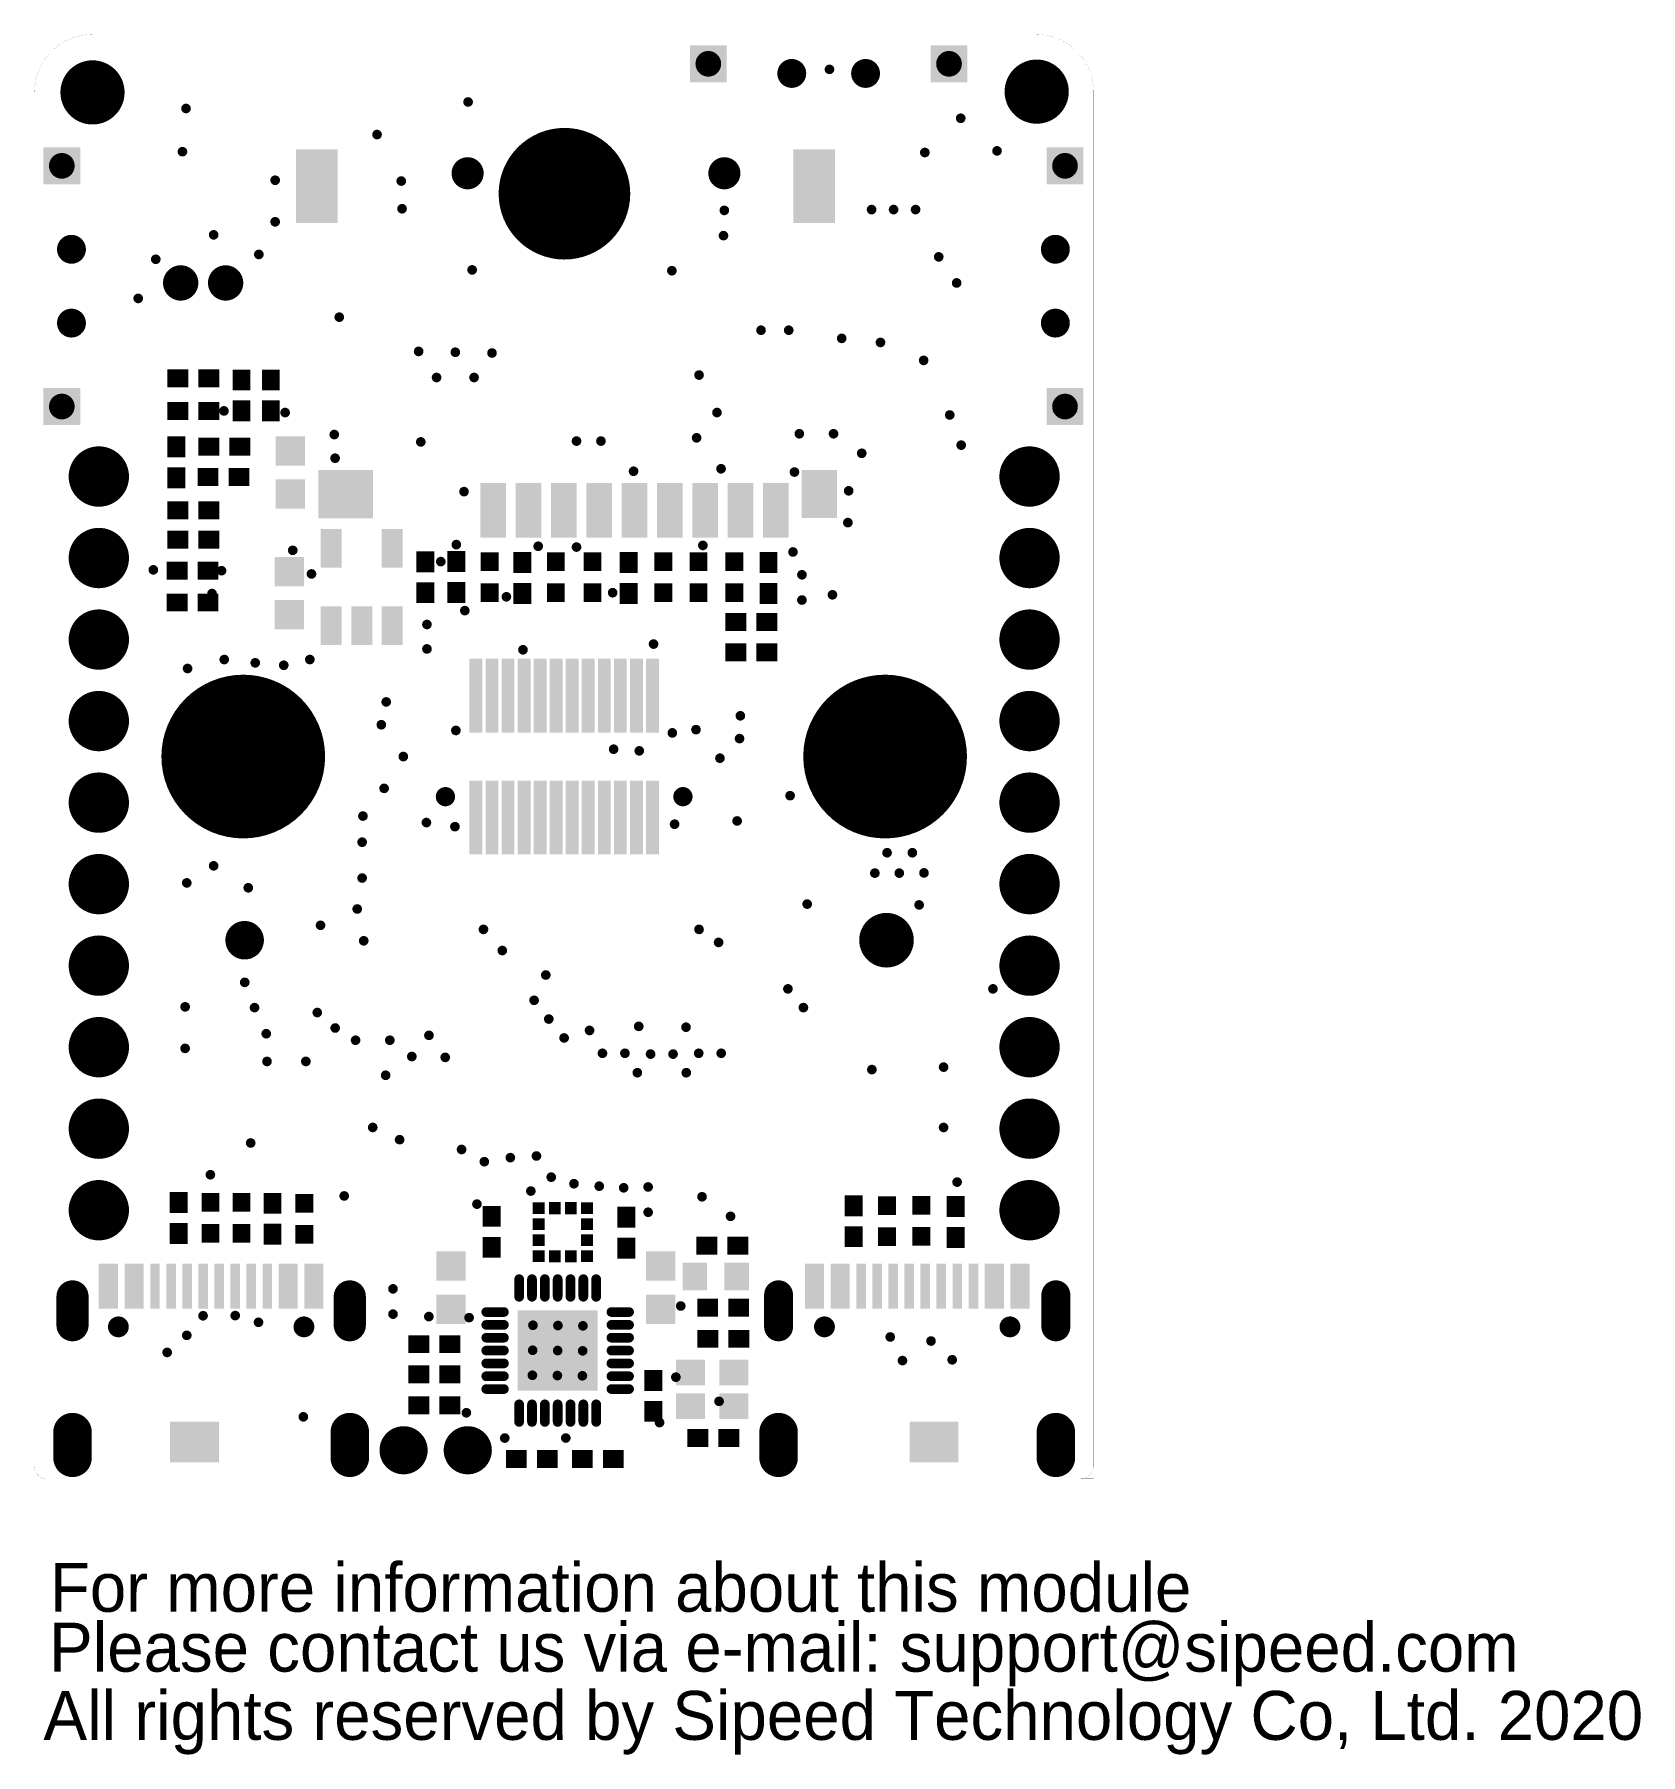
# Model space of a CAD drawing. Header units: millimetres. Extents: x 24.7 to 74.7, y -33.6 to 20.
import ezdxf

# ---------------------------------------------------------------- set-up
doc = ezdxf.new("R2010")
doc.units = ezdxf.units.MM
for name, color, linetype in [('BottomSolder', 6, 'Continuous'), ('KeepOutLayer', 6, 'Continuous'), ('PadHoleLayer', 156, 'Continuous'), ('ViaHoleLayer', 16, 'Continuous')]:
    doc.layers.add(name, color=color, linetype=linetype)

msp = doc.modelspace()

# ---------------------------------------------------------------- texts
at = {"layer": 'KeepOutLayer'}
for s, p in [('For more information about this module', (25.134, -29.189)), ('Please contact us via e-mail: support@sipeed.com', (25.109, -31.055)), ('All rights reserved by Sipeed Technology Co, Ltd. 2020', (24.934, -33.18))]:
    msp.add_text(s, height=1.524, dxfattribs=at).set_placement(p)

# ---------------------------------------------------------------- blocks, each defined once
blk = doc.blocks.new('SOT23_5___B_2')
at = {"layer": 'BottomSolder'}
for points in [[(-1.276, 0.601), (-0.624, 0.601), (-1.276, 1.803), (-0.624, 1.803)], [(-0.326, 0.601), (0.326, 0.601), (-0.326, 1.803), (0.326, 1.803)], [(0.624, 0.601), (1.276, 0.601), (0.624, 1.803), (1.276, 1.803)], [(-1.276, -1.803), (-0.624, -1.803), (-1.276, -0.601), (-0.624, -0.601)], [(0.624, -1.803), (1.276, -1.803), (0.624, -0.601), (1.276, -0.601)]]:
    blk.add_solid(points, dxfattribs=at)
blk = doc.blocks.new('R0402_M_B_3')
at = {"layer": 'BottomSolder'}
for points in [[(-0.808, -0.279), (-0.157, -0.279), (-0.808, 0.279), (-0.157, 0.279)], [(0.157, -0.279), (0.808, -0.279), (0.157, 0.279), (0.808, 0.279)]]:
    blk.add_solid(points, dxfattribs=at)
blk = doc.blocks.new('R0402_M_B_6')
at = {"layer": 'BottomSolder'}
for points in [[(-0.808, -0.279), (-0.157, -0.279), (-0.808, 0.279), (-0.157, 0.279)], [(0.157, -0.279), (0.808, -0.279), (0.157, 0.279), (0.808, 0.279)]]:
    blk.add_solid(points, dxfattribs=at)
blk = doc.blocks.new('R0402_M_B_7')
at = {"layer": 'BottomSolder'}
for points in [[(-0.808, -0.279), (-0.157, -0.279), (-0.808, 0.279), (-0.157, 0.279)], [(0.157, -0.279), (0.808, -0.279), (0.157, 0.279), (0.808, 0.279)]]:
    blk.add_solid(points, dxfattribs=at)
blk = doc.blocks.new('C0603_M_B_8')
at = {"layer": 'BottomSolder'}
for points in [[(-0.483, 0.457), (-0.483, -0.457), (0.432, 0.457), (0.432, -0.457)], [(0.864, 0.457), (0.864, -0.457), (1.778, 0.457), (1.778, -0.457)]]:
    blk.add_solid(points, dxfattribs=at)
blk = doc.blocks.new('ESD0402_M_B_12')
at = {"layer": 'BottomSolder'}
for points in [[(-0.773, -0.279), (-0.192, -0.279), (-0.773, 0.279), (-0.192, 0.279)], [(0.192, -0.279), (0.773, -0.279), (0.192, 0.279), (0.773, 0.279)]]:
    blk.add_solid(points, dxfattribs=at)
blk = doc.blocks.new('ESD0402_M_B_20')
at = {"layer": 'BottomSolder'}
for points in [[(-0.773, -0.279), (-0.192, -0.279), (-0.773, 0.279), (-0.192, 0.279)], [(0.192, -0.279), (0.773, -0.279), (0.192, 0.279), (0.773, 0.279)]]:
    blk.add_solid(points, dxfattribs=at)
blk = doc.blocks.new('ESD0402_M_B_24')
at = {"layer": 'BottomSolder'}
for points in [[(-0.773, -0.279), (-0.192, -0.279), (-0.773, 0.279), (-0.192, 0.279)], [(0.192, -0.279), (0.773, -0.279), (0.192, 0.279), (0.773, 0.279)]]:
    blk.add_solid(points, dxfattribs=at)
blk = doc.blocks.new('ESD0402_M_B_27')
at = {"layer": 'BottomSolder'}
for points in [[(-0.773, -0.279), (-0.192, -0.279), (-0.773, 0.279), (-0.192, 0.279)], [(0.192, -0.279), (0.773, -0.279), (0.192, 0.279), (0.773, 0.279)]]:
    blk.add_solid(points, dxfattribs=at)
blk = doc.blocks.new('ESD0402_M_B_30')
at = {"layer": 'BottomSolder'}
for points in [[(-0.773, -0.279), (-0.192, -0.279), (-0.773, 0.279), (-0.192, 0.279)], [(0.192, -0.279), (0.773, -0.279), (0.192, 0.279), (0.773, 0.279)]]:
    blk.add_solid(points, dxfattribs=at)
blk = doc.blocks.new('3_6_3_5H_______________33')
at = {"layer": 'BottomSolder'}
for points in [[(-3.175, -0.875), (-3.175, 0.275), (-4.325, -0.875), (-4.325, 0.275)], [(-1.125, -0.025), (-1.125, 0.025), (-1.175, -0.025), (-1.175, 0.025)], [(1.175, -0.025), (1.175, 0.025), (1.125, -0.025), (1.125, 0.025)], [(4.325, -0.875), (4.325, 0.275), (3.175, -0.875), (3.175, 0.275)]]:
    blk.add_solid(points, dxfattribs=at)
at = {"layer": 'PadHoleLayer'}
for points, const_width in [([(-3.95, -0.3, 1), (-3.55, -0.3, 1)], 0.4), ([(-1.375, 0, 1), (-0.925, 0, 1)], 0.45), ([(0.925, 0, 1), (1.375, 0, 1)], 0.45), ([(3.55, -0.3, 1), (3.95, -0.3, 1)], 0.4)]:
    blk.add_lwpolyline(points, format="xyb", close=True, dxfattribs=dict(at, const_width=const_width))
blk = doc.blocks.new('M_2_SMT_FEMALE___FULL_B_34')
at = {"layer": 'BottomSolder', "const_width": 2.551}
blk.add_lwpolyline([(-1.275, 0, 1), (1.275, 0, 1)], format="xyb", close=True, dxfattribs=at)
at = {"layer": 'PadHoleLayer', "const_width": 1.75}
blk.add_lwpolyline([(-0.875, 0, 1), (0.875, 0, 1)], format="xyb", close=True, dxfattribs=at)
blk = doc.blocks.new('M_2_SMT_FEMALE___FULL_B_35')
at = {"layer": 'BottomSolder', "const_width": 2.551}
blk.add_lwpolyline([(-1.275, 0, 1), (1.275, 0, 1)], format="xyb", close=True, dxfattribs=at)
at = {"layer": 'PadHoleLayer', "const_width": 1.75}
blk.add_lwpolyline([(-0.875, 0, 1), (0.875, 0, 1)], format="xyb", close=True, dxfattribs=at)
blk = doc.blocks.new('R0402_M_B_43')
at = {"layer": 'BottomSolder'}
for points in [[(-0.808, -0.279), (-0.157, -0.279), (-0.808, 0.279), (-0.157, 0.279)], [(0.157, -0.279), (0.808, -0.279), (0.157, 0.279), (0.808, 0.279)]]:
    blk.add_solid(points, dxfattribs=at)
blk = doc.blocks.new('R0402_M_B_44')
at = {"layer": 'BottomSolder'}
for points in [[(-0.808, -0.279), (-0.157, -0.279), (-0.808, 0.279), (-0.157, 0.279)], [(0.157, -0.279), (0.808, -0.279), (0.157, 0.279), (0.808, 0.279)]]:
    blk.add_solid(points, dxfattribs=at)
blk = doc.blocks.new('R0402_M_B_45')
at = {"layer": 'BottomSolder'}
for points in [[(-0.808, -0.279), (-0.157, -0.279), (-0.808, 0.279), (-0.157, 0.279)], [(0.157, -0.279), (0.808, -0.279), (0.157, 0.279), (0.808, 0.279)]]:
    blk.add_solid(points, dxfattribs=at)
blk = doc.blocks.new('R0402_M_B_46')
at = {"layer": 'BottomSolder'}
for points in [[(-0.808, -0.279), (-0.157, -0.279), (-0.808, 0.279), (-0.157, 0.279)], [(0.157, -0.279), (0.808, -0.279), (0.157, 0.279), (0.808, 0.279)]]:
    blk.add_solid(points, dxfattribs=at)
blk = doc.blocks.new('MIC_4_1_5MM_B_48')
at = {"layer": 'BottomSolder', "const_width": 0.551}
for points in [[(-0.275, 0.7, 1), (0.275, 0.7, 1)], [(-0.275, -0.7, 1), (0.275, -0.7, 1)]]:
    blk.add_lwpolyline(points, format="xyb", close=True, dxfattribs=at)
at = {"layer": 'PadHoleLayer', "const_width": 0.3}
for points in [[(-0.15, 0.7, 1), (0.15, 0.7, 1)], [(-0.15, -0.7, 1), (0.15, -0.7, 1)]]:
    blk.add_lwpolyline(points, format="xyb", close=True, dxfattribs=at)
blk = doc.blocks.new('BTB_0_5MM_H3_0MM_24P_FEMALE_B_49')
at = {"layer": 'BottomSolder', "const_width": 0.0508}
for points in [[(-3.725, -1.25, 1), (-3.675, -1.25, 1)], [(3.675, -1.25, 1), (3.725, -1.25, 1)]]:
    blk.add_lwpolyline(points, format="xyb", close=True, dxfattribs=at)
at = {"layer": 'BottomSolder'}
for points in [[(-2.951, 0.749), (-2.549, 0.749), (-2.951, 3.051), (-2.549, 3.051)], [(-2.451, 0.749), (-2.049, 0.749), (-2.451, 3.051), (-2.049, 3.051)], [(-1.951, 0.749), (-1.549, 0.749), (-1.951, 3.051), (-1.549, 3.051)], [(-1.451, 0.749), (-1.049, 0.749), (-1.451, 3.051), (-1.049, 3.051)], [(-0.951, 0.749), (-0.549, 0.749), (-0.951, 3.051), (-0.549, 3.051)], [(-0.451, 0.749), (-0.049, 0.749), (-0.451, 3.051), (-0.049, 3.051)], [(0.049, 0.749), (0.451, 0.749), (0.049, 3.051), (0.451, 3.051)], [(0.549, 0.749), (0.951, 0.749), (0.549, 3.051), (0.951, 3.051)], [(1.049, 0.749), (1.451, 0.749), (1.049, 3.051), (1.451, 3.051)], [(1.549, 0.749), (1.951, 0.749), (1.549, 3.051), (1.951, 3.051)], [(2.049, 0.749), (2.451, 0.749), (2.049, 3.051), (2.451, 3.051)], [(2.549, 0.749), (2.951, 0.749), (2.549, 3.051), (2.951, 3.051)], [(-2.951, -3.051), (-2.549, -3.051), (-2.951, -0.749), (-2.549, -0.749)], [(-2.451, -3.051), (-2.049, -3.051), (-2.451, -0.749), (-2.049, -0.749)], [(-1.951, -3.051), (-1.549, -3.051), (-1.951, -0.749), (-1.549, -0.749)], [(-1.451, -3.051), (-1.049, -3.051), (-1.451, -0.749), (-1.049, -0.749)], [(-0.951, -3.051), (-0.549, -3.051), (-0.951, -0.749), (-0.549, -0.749)], [(-0.451, -3.051), (-0.049, -3.051), (-0.451, -0.749), (-0.049, -0.749)], [(0.049, -3.051), (0.451, -3.051), (0.049, -0.749), (0.451, -0.749)], [(0.549, -3.051), (0.951, -3.051), (0.549, -0.749), (0.951, -0.749)], [(1.049, -3.051), (1.451, -3.051), (1.049, -0.749), (1.451, -0.749)], [(1.549, -3.051), (1.951, -3.051), (1.549, -0.749), (1.951, -0.749)], [(2.049, -3.051), (2.451, -3.051), (2.049, -0.749), (2.451, -0.749)], [(2.549, -3.051), (2.951, -3.051), (2.549, -0.749), (2.951, -0.749)]]:
    blk.add_solid(points, dxfattribs=at)
at = {"layer": 'PadHoleLayer', "const_width": 0.3}
for points in [[(-3.85, -1.25, 1), (-3.55, -1.25, 1)], [(3.55, -1.25, 1), (3.85, -1.25, 1)]]:
    blk.add_lwpolyline(points, format="xyb", close=True, dxfattribs=at)
blk = doc.blocks.new('C0402_M_B_51')
at = {"layer": 'BottomSolder'}
for points in [[(-0.351, -0.279), (0.3, -0.279), (-0.351, 0.279), (0.3, 0.279)], [(0.614, -0.279), (1.265, -0.279), (0.614, 0.279), (1.265, 0.279)]]:
    blk.add_solid(points, dxfattribs=at)
blk = doc.blocks.new('C0402_M_B_52')
at = {"layer": 'BottomSolder'}
for points in [[(-0.351, -0.279), (0.3, -0.279), (-0.351, 0.279), (0.3, 0.279)], [(0.614, -0.279), (1.265, -0.279), (0.614, 0.279), (1.265, 0.279)]]:
    blk.add_solid(points, dxfattribs=at)
blk = doc.blocks.new('C0402_M_B_53')
at = {"layer": 'BottomSolder'}
for points in [[(-0.351, -0.279), (0.3, -0.279), (-0.351, 0.279), (0.3, 0.279)], [(0.614, -0.279), (1.265, -0.279), (0.614, 0.279), (1.265, 0.279)]]:
    blk.add_solid(points, dxfattribs=at)
blk = doc.blocks.new('C0402_M_B_54')
at = {"layer": 'BottomSolder'}
for points in [[(-0.351, -0.279), (0.3, -0.279), (-0.351, 0.279), (0.3, 0.279)], [(0.614, -0.279), (1.265, -0.279), (0.614, 0.279), (1.265, 0.279)]]:
    blk.add_solid(points, dxfattribs=at)
blk = doc.blocks.new('C0402_M_B_55')
at = {"layer": 'BottomSolder'}
for points in [[(-0.351, -0.279), (0.3, -0.279), (-0.351, 0.279), (0.3, 0.279)], [(0.614, -0.279), (1.265, -0.279), (0.614, 0.279), (1.265, 0.279)]]:
    blk.add_solid(points, dxfattribs=at)
blk = doc.blocks.new('C0402_M_B_56')
at = {"layer": 'BottomSolder'}
for points in [[(-0.351, -0.279), (0.3, -0.279), (-0.351, 0.279), (0.3, 0.279)], [(0.614, -0.279), (1.265, -0.279), (0.614, 0.279), (1.265, 0.279)]]:
    blk.add_solid(points, dxfattribs=at)
blk = doc.blocks.new('C0402_M_B_57')
at = {"layer": 'BottomSolder'}
for points in [[(-0.351, -0.279), (0.3, -0.279), (-0.351, 0.279), (0.3, 0.279)], [(0.614, -0.279), (1.265, -0.279), (0.614, 0.279), (1.265, 0.279)]]:
    blk.add_solid(points, dxfattribs=at)
blk = doc.blocks.new('LGA12_B_64')
at = {"layer": 'BottomSolder'}
for points in [[(-0.937, 0.567), (-0.562, 0.567), (-0.937, 0.932), (-0.562, 0.932)], [(-0.068, 0.562), (-0.068, 0.937), (-0.432, 0.562), (-0.432, 0.937)], [(0.068, 0.937), (0.068, 0.562), (0.433, 0.937), (0.433, 0.562)], [(0.563, 0.568), (0.938, 0.568), (0.563, 0.933), (0.938, 0.933)], [(-0.937, 0.067), (-0.562, 0.067), (-0.937, 0.432), (-0.562, 0.432)], [(0.563, 0.068), (0.938, 0.068), (0.563, 0.433), (0.938, 0.433)], [(-0.937, -0.433), (-0.562, -0.433), (-0.937, -0.068), (-0.562, -0.068)], [(0.563, -0.432), (0.938, -0.432), (0.563, -0.067), (0.938, -0.067)], [(-0.937, -0.933), (-0.562, -0.933), (-0.937, -0.568), (-0.562, -0.568)], [(-0.432, -0.562), (-0.432, -0.937), (-0.068, -0.562), (-0.068, -0.937)], [(0.068, -0.562), (0.068, -0.937), (0.433, -0.562), (0.433, -0.937)], [(0.563, -0.932), (0.938, -0.932), (0.563, -0.567), (0.938, -0.567)]]:
    blk.add_solid(points, dxfattribs=at)
blk = doc.blocks.new('C0402_M_B_65')
at = {"layer": 'BottomSolder'}
for points in [[(-0.351, -0.279), (0.3, -0.279), (-0.351, 0.279), (0.3, 0.279)], [(0.614, -0.279), (1.265, -0.279), (0.614, 0.279), (1.265, 0.279)]]:
    blk.add_solid(points, dxfattribs=at)
blk = doc.blocks.new('C0402_M_B_66')
at = {"layer": 'BottomSolder'}
for points in [[(-0.351, -0.279), (0.3, -0.279), (-0.351, 0.279), (0.3, 0.279)], [(0.614, -0.279), (1.265, -0.279), (0.614, 0.279), (1.265, 0.279)]]:
    blk.add_solid(points, dxfattribs=at)
blk = doc.blocks.new('HN1X2___2_0_B_67')
at = {"layer": 'BottomSolder', "const_width": 0.75}
for points in [[(-0.375, 0, 1), (0.375, 0, 1)], [(1.625, 0, 1), (2.375, 0, 1)]]:
    blk.add_lwpolyline(points, format="xyb", close=True, dxfattribs=at)
at = {"layer": 'PadHoleLayer', "const_width": 0.5}
for points in [[(-0.25, 0, 1), (0.25, 0, 1)], [(1.75, 0, 1), (2.25, 0, 1)]]:
    blk.add_lwpolyline(points, format="xyb", close=True, dxfattribs=at)
blk = doc.blocks.new('C0603_M_B_68')
at = {"layer": 'BottomSolder'}
for points in [[(-0.483, 0.457), (-0.483, -0.457), (0.432, 0.457), (0.432, -0.457)], [(0.864, 0.457), (0.864, -0.457), (1.778, 0.457), (1.778, -0.457)]]:
    blk.add_solid(points, dxfattribs=at)
blk = doc.blocks.new('HN1X10_69')
at = {"layer": 'BottomSolder', "const_width": 0.94}
for points in [[(-4.28, 0, 1), (-3.34, 0, 1)], [(-1.74, 0, 1), (-0.8, 0, 1)], [(0.8, 0, 1), (1.74, 0, 1)], [(3.34, 0, 1), (4.28, 0, 1)], [(5.88, 0, 1), (6.82, 0, 1)], [(8.42, 0, 1), (9.36, 0, 1)], [(10.96, 0, 1), (11.9, 0, 1)], [(13.5, 0, 1), (14.44, 0, 1)], [(16.04, 0, 1), (16.98, 0, 1)], [(18.58, 0, 1), (19.52, 0, 1)]]:
    blk.add_lwpolyline(points, format="xyb", close=True, dxfattribs=at)
at = {"layer": 'PadHoleLayer', "const_width": 0.5}
for points in [[(-4.06, 0, 1), (-3.56, 0, 1)], [(-1.52, 0, 1), (-1.02, 0, 1)], [(1.02, 0, 1), (1.52, 0, 1)], [(3.56, 0, 1), (4.06, 0, 1)], [(6.1, 0, 1), (6.6, 0, 1)], [(8.64, 0, 1), (9.14, 0, 1)], [(11.18, 0, 1), (11.68, 0, 1)], [(13.72, 0, 1), (14.22, 0, 1)], [(16.26, 0, 1), (16.76, 0, 1)], [(18.8, 0, 1), (19.3, 0, 1)]]:
    blk.add_lwpolyline(points, format="xyb", close=True, dxfattribs=at)
blk = doc.blocks.new('HN1X10_70')
at = {"layer": 'BottomSolder', "const_width": 0.94}
for points in [[(-4.28, 0, 1), (-3.34, 0, 1)], [(-1.74, 0, 1), (-0.8, 0, 1)], [(0.8, 0, 1), (1.74, 0, 1)], [(3.34, 0, 1), (4.28, 0, 1)], [(5.88, 0, 1), (6.82, 0, 1)], [(8.42, 0, 1), (9.36, 0, 1)], [(10.96, 0, 1), (11.9, 0, 1)], [(13.5, 0, 1), (14.44, 0, 1)], [(16.04, 0, 1), (16.98, 0, 1)], [(18.58, 0, 1), (19.52, 0, 1)]]:
    blk.add_lwpolyline(points, format="xyb", close=True, dxfattribs=at)
at = {"layer": 'PadHoleLayer', "const_width": 0.5}
for points in [[(-4.06, 0, 1), (-3.56, 0, 1)], [(-1.52, 0, 1), (-1.02, 0, 1)], [(1.02, 0, 1), (1.52, 0, 1)], [(3.56, 0, 1), (4.06, 0, 1)], [(6.1, 0, 1), (6.6, 0, 1)], [(8.64, 0, 1), (9.14, 0, 1)], [(11.18, 0, 1), (11.68, 0, 1)], [(13.72, 0, 1), (14.22, 0, 1)], [(16.26, 0, 1), (16.76, 0, 1)], [(18.8, 0, 1), (19.3, 0, 1)]]:
    blk.add_lwpolyline(points, format="xyb", close=True, dxfattribs=at)
blk = doc.blocks.new('TF___________C_B_71')
at = {"layer": 'BottomSolder', "const_width": 0.0508}
for points in [[(-7.225, 10.5, 1), (-7.175, 10.5, 1)], [(0.775, 10.5, 1), (0.825, 10.5, 1)]]:
    blk.add_lwpolyline(points, format="xyb", close=True, dxfattribs=at)
at = {"layer": 'BottomSolder'}
for points in [[(-10.651, 8.949), (-9.349, 8.949), (-10.651, 11.251), (-9.349, 11.251)], [(4.849, 8.949), (6.151, 8.949), (4.849, 11.251), (6.151, 11.251)], [(-10.711, -0.243), (-9.609, -0.243), (-10.711, 1.259), (-9.609, 1.259)], [(3.749, -0.251), (5.451, -0.251), (3.749, 1.251), (5.451, 1.251)], [(-9.201, -0.851), (-8.399, -0.851), (-9.201, 0.851), (-8.399, 0.851)], [(-8.101, -0.851), (-7.299, -0.851), (-8.101, 0.851), (-7.299, 0.851)], [(-7.001, -0.851), (-6.199, -0.851), (-7.001, 0.851), (-6.199, 0.851)], [(-5.901, -0.851), (-5.099, -0.851), (-5.901, 0.851), (-5.099, 0.851)], [(-4.801, -0.851), (-3.999, -0.851), (-4.801, 0.851), (-3.999, 0.851)], [(-3.701, -0.851), (-2.899, -0.851), (-3.701, 0.851), (-2.899, 0.851)], [(-2.601, -0.851), (-1.799, -0.851), (-2.601, 0.851), (-1.799, 0.851)], [(-1.501, -0.851), (-0.699, -0.851), (-1.501, 0.851), (-0.699, 0.851)], [(-0.401, -0.851), (0.401, -0.851), (-0.401, 0.851), (0.401, 0.851)]]:
    blk.add_solid(points, dxfattribs=at)
at = {"layer": 'PadHoleLayer', "const_width": 0.5}
for points in [[(-7.45, 10.5, 1), (-6.95, 10.5, 1)], [(0.55, 10.5, 1), (1.05, 10.5, 1)]]:
    blk.add_lwpolyline(points, format="xyb", close=True, dxfattribs=at)
blk = doc.blocks.new('XTAL_2016_B_72')
at = {"layer": 'BottomSolder'}
for points in [[(0.45, 1.45), (-0.45, 1.45), (0.45, 0.65), (-0.45, 0.65)], [(1.8, 1.45), (0.9, 1.45), (1.8, 0.65), (0.9, 0.65)], [(0.45, 0.4), (-0.45, 0.4), (0.45, -0.4), (-0.45, -0.4)], [(1.8, 0.4), (0.9, 0.4), (1.8, -0.4), (0.9, -0.4)]]:
    blk.add_solid(points, dxfattribs=at)
blk = doc.blocks.new('QFN28_B_73')
at = {"layer": 'BottomSolder', "const_width": 0.302}
for points in [[(-1.2, 2.225), (-1.2, 1.675)], [(-0.8, 2.225), (-0.8, 1.675)], [(-0.4, 2.225), (-0.4, 1.675)], [(0, 2.225), (0, 1.675)], [(0.4, 2.225), (0.4, 1.675)], [(0.8, 2.225), (0.8, 1.675)], [(1.2, 2.225), (1.2, 1.675)], [(-1.675, 1.2), (-2.225, 1.2)], [(2.225, 1.2), (1.675, 1.2)], [(-1.675, 0.8), (-2.225, 0.8)], [(-1.675, 0.4), (-2.225, 0.4)], [(2.225, 0.8), (1.675, 0.8)], [(2.225, 0.4), (1.675, 0.4)], [(-1.675, 0), (-2.225, 0)], [(2.225, 0), (1.675, 0)], [(-1.675, -0.4), (-2.225, -0.4)], [(2.225, -0.4), (1.675, -0.4)], [(-1.675, -0.8), (-2.225, -0.8)], [(-1.675, -1.2), (-2.225, -1.2)], [(2.225, -0.8), (1.675, -0.8)], [(2.225, -1.2), (1.675, -1.2)], [(-1.2, -1.675), (-1.2, -2.225)], [(-0.8, -1.675), (-0.8, -2.225)], [(-0.4, -1.675), (-0.4, -2.225)], [(0, -1.675), (0, -2.225)], [(0.4, -1.675), (0.4, -2.225)], [(0.8, -1.675), (0.8, -2.225)], [(1.2, -1.675), (1.2, -2.225)]]:
    blk.add_lwpolyline(points, dxfattribs=at)
at = {"layer": 'BottomSolder', "const_width": 0.151}
for points in [[(-1.275, 2.225, 1), (-1.125, 2.225, 1)], [(-0.875, 2.225, 1), (-0.725, 2.225, 1)], [(-0.475, 2.225, 1), (-0.325, 2.225, 1)], [(-0.075, 2.225, 1), (0.075, 2.225, 1)], [(0.325, 2.225, 1), (0.475, 2.225, 1)], [(0.725, 2.225, 1), (0.875, 2.225, 1)], [(1.125, 2.225, 1), (1.275, 2.225, 1)], [(-1.275, 1.675, 1), (-1.125, 1.675, 1)], [(-0.875, 1.675, 1), (-0.725, 1.675, 1)], [(-0.475, 1.675, 1), (-0.325, 1.675, 1)], [(-0.075, 1.675, 1), (0.075, 1.675, 1)], [(0.325, 1.675, 1), (0.475, 1.675, 1)], [(0.725, 1.675, 1), (0.875, 1.675, 1)], [(1.125, 1.675, 1), (1.275, 1.675, 1)], [(-2.3, 1.2, 1), (-2.15, 1.2, 1)], [(-1.75, 1.2, 1), (-1.6, 1.2, 1)], [(1.6, 1.2, 1), (1.75, 1.2, 1)], [(2.15, 1.2, 1), (2.3, 1.2, 1)], [(-2.3, 0.8, 1), (-2.15, 0.8, 1)], [(-2.3, 0.4, 1), (-2.15, 0.4, 1)], [(-1.75, 0.8, 1), (-1.6, 0.8, 1)], [(-1.75, 0.4, 1), (-1.6, 0.4, 1)], [(1.6, 0.8, 1), (1.75, 0.8, 1)], [(1.6, 0.4, 1), (1.75, 0.4, 1)], [(2.15, 0.8, 1), (2.3, 0.8, 1)], [(2.15, 0.4, 1), (2.3, 0.4, 1)], [(-2.3, 0, 1), (-2.15, 0, 1)], [(-1.75, 0, 1), (-1.6, 0, 1)], [(1.6, 0, 1), (1.75, 0, 1)], [(2.15, 0, 1), (2.3, 0, 1)], [(-2.3, -0.4, 1), (-2.15, -0.4, 1)], [(-1.75, -0.4, 1), (-1.6, -0.4, 1)], [(1.6, -0.4, 1), (1.75, -0.4, 1)], [(2.15, -0.4, 1), (2.3, -0.4, 1)], [(-2.3, -0.8, 1), (-2.15, -0.8, 1)], [(-2.3, -1.2, 1), (-2.15, -1.2, 1)], [(-1.75, -0.8, 1), (-1.6, -0.8, 1)], [(-1.75, -1.2, 1), (-1.6, -1.2, 1)], [(1.6, -0.8, 1), (1.75, -0.8, 1)], [(1.6, -1.2, 1), (1.75, -1.2, 1)], [(2.15, -0.8, 1), (2.3, -0.8, 1)], [(2.15, -1.2, 1), (2.3, -1.2, 1)], [(-1.275, -1.675, 1), (-1.125, -1.675, 1)], [(-0.875, -1.675, 1), (-0.725, -1.675, 1)], [(-0.475, -1.675, 1), (-0.325, -1.675, 1)], [(-0.075, -1.675, 1), (0.075, -1.675, 1)], [(0.325, -1.675, 1), (0.475, -1.675, 1)], [(0.725, -1.675, 1), (0.875, -1.675, 1)], [(1.125, -1.675, 1), (1.275, -1.675, 1)], [(-1.275, -2.225, 1), (-1.125, -2.225, 1)], [(-0.875, -2.225, 1), (-0.725, -2.225, 1)], [(-0.475, -2.225, 1), (-0.325, -2.225, 1)], [(-0.075, -2.225, 1), (0.075, -2.225, 1)], [(0.325, -2.225, 1), (0.475, -2.225, 1)], [(0.725, -2.225, 1), (0.875, -2.225, 1)], [(1.125, -2.225, 1), (1.275, -2.225, 1)]]:
    blk.add_lwpolyline(points, format="xyb", close=True, dxfattribs=at)
at = {"layer": 'BottomSolder'}
blk.add_solid([(-1.251, -1.251), (1.251, -1.251), (-1.251, 1.251), (1.251, 1.251)], dxfattribs=at)
blk = doc.blocks.new('R0402_M_B_75')
at = {"layer": 'BottomSolder'}
for points in [[(-0.808, -0.279), (-0.157, -0.279), (-0.808, 0.279), (-0.157, 0.279)], [(0.157, -0.279), (0.808, -0.279), (0.157, 0.279), (0.808, 0.279)]]:
    blk.add_solid(points, dxfattribs=at)
blk = doc.blocks.new('R0402_M_B_76')
at = {"layer": 'BottomSolder'}
for points in [[(-0.808, -0.279), (-0.157, -0.279), (-0.808, 0.279), (-0.157, 0.279)], [(0.157, -0.279), (0.808, -0.279), (0.157, 0.279), (0.808, 0.279)]]:
    blk.add_solid(points, dxfattribs=at)
blk = doc.blocks.new('R0402_M_B_77')
at = {"layer": 'BottomSolder'}
for points in [[(-0.808, -0.279), (-0.157, -0.279), (-0.808, 0.279), (-0.157, 0.279)], [(0.157, -0.279), (0.808, -0.279), (0.157, 0.279), (0.808, 0.279)]]:
    blk.add_solid(points, dxfattribs=at)
blk = doc.blocks.new('R0402_M_B_78')
at = {"layer": 'BottomSolder'}
for points in [[(-0.808, -0.279), (-0.157, -0.279), (-0.808, 0.279), (-0.157, 0.279)], [(0.157, -0.279), (0.808, -0.279), (0.157, 0.279), (0.808, 0.279)]]:
    blk.add_solid(points, dxfattribs=at)
blk = doc.blocks.new('R0402_M_B_79')
at = {"layer": 'BottomSolder'}
for points in [[(-0.808, -0.279), (-0.157, -0.279), (-0.808, 0.279), (-0.157, 0.279)], [(0.157, -0.279), (0.808, -0.279), (0.157, 0.279), (0.808, 0.279)]]:
    blk.add_solid(points, dxfattribs=at)
blk = doc.blocks.new('R0402_M_B_80')
at = {"layer": 'BottomSolder'}
for points in [[(-0.808, -0.279), (-0.157, -0.279), (-0.808, 0.279), (-0.157, 0.279)], [(0.157, -0.279), (0.808, -0.279), (0.157, 0.279), (0.808, 0.279)]]:
    blk.add_solid(points, dxfattribs=at)
blk = doc.blocks.new('0603_LED_B_81')
at = {"layer": 'BottomSolder'}
for points in [[(-1.031, 0.432), (-1.031, -0.432), (-0.269, 0.432), (-0.269, -0.432)], [(0.269, 0.432), (0.269, -0.432), (1.031, 0.432), (1.031, -0.432)]]:
    blk.add_solid(points, dxfattribs=at)
blk = doc.blocks.new('C0402_M_B_82')
at = {"layer": 'BottomSolder'}
for points in [[(-0.351, -0.279), (0.3, -0.279), (-0.351, 0.279), (0.3, 0.279)], [(0.614, -0.279), (1.265, -0.279), (0.614, 0.279), (1.265, 0.279)]]:
    blk.add_solid(points, dxfattribs=at)
blk = doc.blocks.new('C0402_M_B_83')
at = {"layer": 'BottomSolder'}
for points in [[(-0.351, -0.279), (0.3, -0.279), (-0.351, 0.279), (0.3, 0.279)], [(0.614, -0.279), (1.265, -0.279), (0.614, 0.279), (1.265, 0.279)]]:
    blk.add_solid(points, dxfattribs=at)
blk = doc.blocks.new('C0402_M_B_84')
at = {"layer": 'BottomSolder'}
for points in [[(-0.351, -0.279), (0.3, -0.279), (-0.351, 0.279), (0.3, 0.279)], [(0.614, -0.279), (1.265, -0.279), (0.614, 0.279), (1.265, 0.279)]]:
    blk.add_solid(points, dxfattribs=at)
blk = doc.blocks.new('C0603_M_B_85')
at = {"layer": 'BottomSolder'}
for points in [[(-0.483, 0.457), (-0.483, -0.457), (0.432, 0.457), (0.432, -0.457)], [(0.864, 0.457), (0.864, -0.457), (1.778, 0.457), (1.778, -0.457)]]:
    blk.add_solid(points, dxfattribs=at)
blk = doc.blocks.new('C0603_M_B_86')
at = {"layer": 'BottomSolder'}
for points in [[(-0.483, 0.457), (-0.483, -0.457), (0.432, 0.457), (0.432, -0.457)], [(0.864, 0.457), (0.864, -0.457), (1.778, 0.457), (1.778, -0.457)]]:
    blk.add_solid(points, dxfattribs=at)
blk = doc.blocks.new('M_2_SMT_FEMALE___FULL_87')
at = {"layer": 'BottomSolder', "const_width": 2.051}
blk.add_lwpolyline([(-1.025, 0, 1), (1.025, 0, 1)], format="xyb", close=True, dxfattribs=at)
at = {"layer": 'PadHoleLayer', "const_width": 1.75}
blk.add_lwpolyline([(-0.875, 0, 1), (0.875, 0, 1)], format="xyb", close=True, dxfattribs=at)
blk = doc.blocks.new('3_6_3_5H_______________91')
at = {"layer": 'BottomSolder'}
for points in [[(-3.175, -0.875), (-3.175, 0.275), (-4.325, -0.875), (-4.325, 0.275)], [(-1.125, -0.025), (-1.125, 0.025), (-1.175, -0.025), (-1.175, 0.025)], [(1.175, -0.025), (1.175, 0.025), (1.125, -0.025), (1.125, 0.025)], [(4.325, -0.875), (4.325, 0.275), (3.175, -0.875), (3.175, 0.275)]]:
    blk.add_solid(points, dxfattribs=at)
at = {"layer": 'PadHoleLayer'}
for points, const_width in [([(-3.95, -0.3, 1), (-3.55, -0.3, 1)], 0.4), ([(-1.375, 0, 1), (-0.925, 0, 1)], 0.45), ([(0.925, 0, 1), (1.375, 0, 1)], 0.45), ([(3.55, -0.3, 1), (3.95, -0.3, 1)], 0.4)]:
    blk.add_lwpolyline(points, format="xyb", close=True, dxfattribs=dict(at, const_width=const_width))
blk = doc.blocks.new('3_6_3_5H_______________92')
at = {"layer": 'BottomSolder'}
for points in [[(-3.175, -0.875), (-3.175, 0.275), (-4.325, -0.875), (-4.325, 0.275)], [(-1.125, -0.025), (-1.125, 0.025), (-1.175, -0.025), (-1.175, 0.025)], [(1.175, -0.025), (1.175, 0.025), (1.125, -0.025), (1.125, 0.025)], [(4.325, -0.875), (4.325, 0.275), (3.175, -0.875), (3.175, 0.275)]]:
    blk.add_solid(points, dxfattribs=at)
at = {"layer": 'PadHoleLayer'}
for points, const_width in [([(-3.95, -0.3, 1), (-3.55, -0.3, 1)], 0.4), ([(-1.375, 0, 1), (-0.925, 0, 1)], 0.45), ([(0.925, 0, 1), (1.375, 0, 1)], 0.45), ([(3.55, -0.3, 1), (3.95, -0.3, 1)], 0.4)]:
    blk.add_lwpolyline(points, format="xyb", close=True, dxfattribs=dict(at, const_width=const_width))
blk = doc.blocks.new('R0402_M_B_93')
at = {"layer": 'BottomSolder'}
for points in [[(-0.808, -0.279), (-0.157, -0.279), (-0.808, 0.279), (-0.157, 0.279)], [(0.157, -0.279), (0.808, -0.279), (0.157, 0.279), (0.808, 0.279)]]:
    blk.add_solid(points, dxfattribs=at)
blk = doc.blocks.new('R0402_M_B_94')
at = {"layer": 'BottomSolder'}
for points in [[(-0.808, -0.279), (-0.157, -0.279), (-0.808, 0.279), (-0.157, 0.279)], [(0.157, -0.279), (0.808, -0.279), (0.157, 0.279), (0.808, 0.279)]]:
    blk.add_solid(points, dxfattribs=at)
blk = doc.blocks.new('R0402_M_B_95')
at = {"layer": 'BottomSolder'}
for points in [[(-0.808, -0.279), (-0.157, -0.279), (-0.808, 0.279), (-0.157, 0.279)], [(0.157, -0.279), (0.808, -0.279), (0.157, 0.279), (0.808, 0.279)]]:
    blk.add_solid(points, dxfattribs=at)
blk = doc.blocks.new('R0402_M_B_105')
at = {"layer": 'BottomSolder'}
for points in [[(-0.808, -0.279), (-0.157, -0.279), (-0.808, 0.279), (-0.157, 0.279)], [(0.157, -0.279), (0.808, -0.279), (0.157, 0.279), (0.808, 0.279)]]:
    blk.add_solid(points, dxfattribs=at)
blk = doc.blocks.new('R0402_M_B_106')
at = {"layer": 'BottomSolder'}
for points in [[(-0.808, -0.279), (-0.157, -0.279), (-0.808, 0.279), (-0.157, 0.279)], [(0.157, -0.279), (0.808, -0.279), (0.157, 0.279), (0.808, 0.279)]]:
    blk.add_solid(points, dxfattribs=at)
blk = doc.blocks.new('R0402_M_B_107')
at = {"layer": 'BottomSolder'}
for points in [[(-0.808, -0.279), (-0.157, -0.279), (-0.808, 0.279), (-0.157, 0.279)], [(0.157, -0.279), (0.808, -0.279), (0.157, 0.279), (0.808, 0.279)]]:
    blk.add_solid(points, dxfattribs=at)
blk = doc.blocks.new('R0402_M_B_108')
at = {"layer": 'BottomSolder'}
for points in [[(-0.808, -0.279), (-0.157, -0.279), (-0.808, 0.279), (-0.157, 0.279)], [(0.157, -0.279), (0.808, -0.279), (0.157, 0.279), (0.808, 0.279)]]:
    blk.add_solid(points, dxfattribs=at)
blk = doc.blocks.new('R0402_M_B_109')
at = {"layer": 'BottomSolder'}
for points in [[(-0.808, -0.279), (-0.157, -0.279), (-0.808, 0.279), (-0.157, 0.279)], [(0.157, -0.279), (0.808, -0.279), (0.157, 0.279), (0.808, 0.279)]]:
    blk.add_solid(points, dxfattribs=at)
blk = doc.blocks.new('R0402_M_B_110')
at = {"layer": 'BottomSolder'}
for points in [[(-0.808, -0.279), (-0.157, -0.279), (-0.808, 0.279), (-0.157, 0.279)], [(0.157, -0.279), (0.808, -0.279), (0.157, 0.279), (0.808, 0.279)]]:
    blk.add_solid(points, dxfattribs=at)
blk = doc.blocks.new('USB_C_B_117')
at = {"layer": 'BottomSolder'}
for points, const_width in [([(-4.32, 5.15), (-4.32, 4.35)], 1.2), ([(4.32, 5.15), (4.32, 4.35)], 1.2), ([(-4.32, 1.02), (-4.32, 0.12)], 1), ([(4.32, 1.02), (4.32, 0.12)], 1)]:
    blk.add_lwpolyline(points, dxfattribs=dict(at, const_width=const_width))
for points, const_width in [([(-4.62, 5.15, 1), (-4.02, 5.15, 1)], 0.6), ([(4.02, 5.15, 1), (4.62, 5.15, 1)], 0.6), ([(-4.62, 4.35, 1), (-4.02, 4.35, 1)], 0.6), ([(4.02, 4.35, 1), (4.62, 4.35, 1)], 0.6), ([(-4.57, 1.02, 1), (-4.07, 1.02, 1)], 0.5), ([(4.07, 1.02, 1), (4.57, 1.02, 1)], 0.5), ([(-4.57, 0.12, 1), (-4.07, 0.12, 1)], 0.5), ([(4.07, 0.12, 1), (4.57, 0.12, 1)], 0.5)]:
    blk.add_lwpolyline(points, format="xyb", close=True, dxfattribs=dict(at, const_width=const_width))
for points in [[(-2.789, 1.171), (-2.991, 1.171), (-2.789, 0.969), (-2.991, 0.969)], [(2.991, 1.171), (2.789, 1.171), (2.991, 0.969), (2.789, 0.969)], [(-3.5, -0.9), (-3.2, -0.9), (-3.5, 0.5), (-3.2, 0.5)], [(-3.2, -0.9), (-2.9, -0.9), (-3.2, 0.5), (-2.9, 0.5)], [(-2.7, -0.9), (-2.4, -0.9), (-2.7, 0.5), (-2.4, 0.5)], [(-2.4, -0.9), (-2.1, -0.9), (-2.4, 0.5), (-2.1, 0.5)], [(-1.9, -0.9), (-1.6, -0.9), (-1.9, 0.5), (-1.6, 0.5)], [(-1.4, -0.9), (-1.1, -0.9), (-1.4, 0.5), (-1.1, 0.5)], [(-0.9, -0.9), (-0.6, -0.9), (-0.9, 0.5), (-0.6, 0.5)], [(-0.4, -0.9), (-0.1, -0.9), (-0.4, 0.5), (-0.1, 0.5)], [(0.1, -0.9), (0.4, -0.9), (0.1, 0.5), (0.4, 0.5)], [(0.6, -0.9), (0.9, -0.9), (0.6, 0.5), (0.9, 0.5)], [(1.1, -0.9), (1.4, -0.9), (1.1, 0.5), (1.4, 0.5)], [(1.6, -0.9), (1.9, -0.9), (1.6, 0.5), (1.9, 0.5)], [(2.1, -0.9), (2.4, -0.9), (2.1, 0.5), (2.4, 0.5)], [(2.4, -0.9), (2.7, -0.9), (2.4, 0.5), (2.7, 0.5)], [(2.9, -0.9), (3.2, -0.9), (2.9, 0.5), (3.2, 0.5)], [(3.2, -0.9), (3.5, -0.9), (3.2, 0.5), (3.5, 0.5)]]:
    blk.add_solid(points, dxfattribs=at)
at = {"layer": 'PadHoleLayer'}
for points, const_width in [([(-4.545, 4.425), (-4.545, 5.075, -1), (-4.095, 5.075), (-4.095, 4.425, -1)], 0.15), ([(4.095, 4.425), (4.095, 5.075, -1), (4.545, 5.075), (4.545, 4.425, -1)], 0.15), ([(-4.545, 0.145), (-4.545, 0.995, -1), (-4.095, 0.995), (-4.095, 0.145, -1)], 0.15), ([(-3.052, 1.07, 1), (-2.728, 1.07, 1)], 0.325), ([(2.728, 1.07, 1), (3.052, 1.07, 1)], 0.325), ([(4.095, 0.145), (4.095, 0.995, -1), (4.545, 0.995), (4.545, 0.145, -1)], 0.15)]:
    blk.add_lwpolyline(points, format="xyb", close=True, dxfattribs=dict(at, const_width=const_width))
blk = doc.blocks.new('USB_C_B_118')
at = {"layer": 'BottomSolder'}
for points, const_width in [([(-4.32, 5.15), (-4.32, 4.35)], 1.2), ([(4.32, 5.15), (4.32, 4.35)], 1.2), ([(-4.32, 1.07), (-4.32, 0.07)], 0.9), ([(4.32, 1.07), (4.32, 0.07)], 0.9)]:
    blk.add_lwpolyline(points, dxfattribs=dict(at, const_width=const_width))
for points, const_width in [([(-4.62, 5.15, 1), (-4.02, 5.15, 1)], 0.6), ([(4.02, 5.15, 1), (4.62, 5.15, 1)], 0.6), ([(-4.62, 4.35, 1), (-4.02, 4.35, 1)], 0.6), ([(4.02, 4.35, 1), (4.62, 4.35, 1)], 0.6), ([(-4.545, 1.07, 1), (-4.095, 1.07, 1)], 0.45), ([(4.095, 1.07, 1), (4.545, 1.07, 1)], 0.45), ([(-4.545, 0.07, 1), (-4.095, 0.07, 1)], 0.45), ([(4.095, 0.07, 1), (4.545, 0.07, 1)], 0.45)]:
    blk.add_lwpolyline(points, format="xyb", close=True, dxfattribs=dict(at, const_width=const_width))
for points in [[(-2.789, 1.171), (-2.991, 1.171), (-2.789, 0.969), (-2.991, 0.969)], [(2.991, 1.171), (2.789, 1.171), (2.991, 0.969), (2.789, 0.969)], [(-3.5, -0.9), (-3.2, -0.9), (-3.5, 0.5), (-3.2, 0.5)], [(-3.2, -0.9), (-2.9, -0.9), (-3.2, 0.5), (-2.9, 0.5)], [(-2.7, -0.9), (-2.4, -0.9), (-2.7, 0.5), (-2.4, 0.5)], [(-2.4, -0.9), (-2.1, -0.9), (-2.4, 0.5), (-2.1, 0.5)], [(-1.9, -0.9), (-1.6, -0.9), (-1.9, 0.5), (-1.6, 0.5)], [(-1.4, -0.9), (-1.1, -0.9), (-1.4, 0.5), (-1.1, 0.5)], [(-0.9, -0.9), (-0.6, -0.9), (-0.9, 0.5), (-0.6, 0.5)], [(-0.4, -0.9), (-0.1, -0.9), (-0.4, 0.5), (-0.1, 0.5)], [(0.1, -0.9), (0.4, -0.9), (0.1, 0.5), (0.4, 0.5)], [(0.6, -0.9), (0.9, -0.9), (0.6, 0.5), (0.9, 0.5)], [(1.1, -0.9), (1.4, -0.9), (1.1, 0.5), (1.4, 0.5)], [(1.6, -0.9), (1.9, -0.9), (1.6, 0.5), (1.9, 0.5)], [(2.1, -0.9), (2.4, -0.9), (2.1, 0.5), (2.4, 0.5)], [(2.4, -0.9), (2.7, -0.9), (2.4, 0.5), (2.7, 0.5)], [(2.9, -0.9), (3.2, -0.9), (2.9, 0.5), (3.2, 0.5)], [(3.2, -0.9), (3.5, -0.9), (3.2, 0.5), (3.5, 0.5)]]:
    blk.add_solid(points, dxfattribs=at)
at = {"layer": 'PadHoleLayer'}
for points, const_width in [([(-4.545, 4.425), (-4.545, 5.075, -1), (-4.095, 5.075), (-4.095, 4.425, -1)], 0.15), ([(4.095, 4.425), (4.095, 5.075, -1), (4.545, 5.075), (4.545, 4.425, -1)], 0.15), ([(-4.545, 0.145), (-4.545, 0.995, -1), (-4.095, 0.995), (-4.095, 0.145, -1)], 0.15), ([(-3.052, 1.07, 1), (-2.728, 1.07, 1)], 0.325), ([(2.728, 1.07, 1), (3.052, 1.07, 1)], 0.325), ([(4.095, 0.145), (4.095, 0.995, -1), (4.545, 0.995), (4.545, 0.145, -1)], 0.15)]:
    blk.add_lwpolyline(points, format="xyb", close=True, dxfattribs=dict(at, const_width=const_width))
blk = doc.blocks.new('M2_67P0R50_B_FEMALE_119')
at = {"layer": 'BottomSolder'}
for points, const_width in [([(-10.3, 0, 1), (-9.7, 0, 1)], 0.601), ([(9.575, 0, 1), (10.425, 0, 1)], 0.851)]:
    blk.add_lwpolyline(points, format="xyb", close=True, dxfattribs=dict(at, const_width=const_width))
at = {"layer": 'PadHoleLayer'}
for points, const_width in [([(-10.275, 0, 1), (-9.725, 0, 1)], 0.55), ([(9.6, 0, 1), (10.4, 0, 1)], 0.8)]:
    blk.add_lwpolyline(points, format="xyb", close=True, dxfattribs=dict(at, const_width=const_width))
blk = doc.blocks.new('ESD0402_M_B_120')
at = {"layer": 'BottomSolder'}
for points in [[(-0.773, -0.279), (-0.192, -0.279), (-0.773, 0.279), (-0.192, 0.279)], [(0.192, -0.279), (0.773, -0.279), (0.192, 0.279), (0.773, 0.279)]]:
    blk.add_solid(points, dxfattribs=at)
blk = doc.blocks.new('ESD0402_M_B_121')
at = {"layer": 'BottomSolder'}
for points in [[(-0.773, -0.279), (-0.192, -0.279), (-0.773, 0.279), (-0.192, 0.279)], [(0.192, -0.279), (0.773, -0.279), (0.192, 0.279), (0.773, 0.279)]]:
    blk.add_solid(points, dxfattribs=at)
blk = doc.blocks.new('ESD0402_M_B_122')
at = {"layer": 'BottomSolder'}
for points in [[(-0.773, -0.279), (-0.192, -0.279), (-0.773, 0.279), (-0.192, 0.279)], [(0.192, -0.279), (0.773, -0.279), (0.192, 0.279), (0.773, 0.279)]]:
    blk.add_solid(points, dxfattribs=at)
blk = doc.blocks.new('ESD0402_M_B_123')
at = {"layer": 'BottomSolder'}
for points in [[(-0.773, -0.279), (-0.192, -0.279), (-0.773, 0.279), (-0.192, 0.279)], [(0.192, -0.279), (0.773, -0.279), (0.192, 0.279), (0.773, 0.279)]]:
    blk.add_solid(points, dxfattribs=at)
blk = doc.blocks.new('ESD0402_M_B_124')
at = {"layer": 'BottomSolder'}
for points in [[(-0.773, -0.279), (-0.192, -0.279), (-0.773, 0.279), (-0.192, 0.279)], [(0.192, -0.279), (0.773, -0.279), (0.192, 0.279), (0.773, 0.279)]]:
    blk.add_solid(points, dxfattribs=at)
blk = doc.blocks.new('ESD0402_M_B_125')
at = {"layer": 'BottomSolder'}
for points in [[(-0.773, -0.279), (-0.192, -0.279), (-0.773, 0.279), (-0.192, 0.279)], [(0.192, -0.279), (0.773, -0.279), (0.192, 0.279), (0.773, 0.279)]]:
    blk.add_solid(points, dxfattribs=at)

# ---------------------------------------------------------------- linework, layer by layer
at = {"layer": 'BottomSolder', "const_width": 0.0508}
for points in [[(55.908, 18.176, -1), (55.857, 18.176, -1)], [(26.487, 18.152, -1), (26.437, 18.152, -1)]]:
    msp.add_lwpolyline(points, format="xyb", close=True, dxfattribs=at)
at = {"layer": 'BottomSolder'}
for points in [[(30.401, -24.538), (28.877, -24.538), (30.401, -23.268), (28.877, -23.268)], [(51.92, -23.268), (53.444, -23.268), (51.92, -24.538), (53.444, -24.538)]]:
    msp.add_solid(points, dxfattribs=at)
at = {"layer": 'KeepOutLayer', "const_width": 0.00254}
for points in [[(26.454, 19.958, 0.414214), (24.653, 18.156)], [(57.653, 18.18, 0.414214), (55.875, 19.958)], [(57.258, -25.042, 0.414214), (57.653, -24.647)], [(24.653, -24.661, 0.414214), (25.034, -25.042)]]:
    msp.add_lwpolyline(points, format="xyb", dxfattribs=at)
for points in [[(30.673, 19.958), (26.454, 19.958)], [(38.097, 19.958), (30.673, 19.958)], [(55.875, 19.958), (38.097, 19.958)], [(24.653, 18.29), (24.653, -24.661)], [(57.653, 18.18), (57.653, -24.647)], [(57.66, -25.046), (57.66, -24.651)], [(57.258, -25.042), (25.034, -25.042)], [(57.66, -25.046), (57.265, -25.046)]]:
    msp.add_lwpolyline(points, dxfattribs=at)
at = {"layer": 'KeepOutLayer', "const_width": 0.00127}
for points in [[(26.455, 19.958, -1), (26.454, 19.958, -1)], [(26.455, 19.958, -1), (26.454, 19.958, -1)], [(30.673, 19.958, -1), (30.672, 19.958, -1)], [(30.673, 19.958, -1), (30.672, 19.958, -1)], [(38.098, 19.958, -1), (38.097, 19.958, -1)], [(38.098, 19.958, -1), (38.097, 19.958, -1)], [(55.875, 19.958, -1), (55.874, 19.958, -1)], [(55.875, 19.958, -1), (55.874, 19.958, -1)], [(24.653, 18.29, -1), (24.652, 18.29, -1)], [(24.653, 18.156, -1), (24.652, 18.156, -1)], [(57.653, 18.18, -1), (57.652, 18.18, -1)], [(57.653, 18.18, -1), (57.652, 18.18, -1)], [(57.653, -24.647, -1), (57.652, -24.647, -1)], [(57.653, -24.647, -1), (57.652, -24.647, -1)], [(57.661, -24.651, -1), (57.66, -24.651, -1)], [(24.653, -24.661, -1), (24.652, -24.661, -1)], [(24.653, -24.661, -1), (24.652, -24.661, -1)], [(25.034, -25.042, -1), (25.033, -25.042, -1)], [(25.034, -25.042, -1), (25.033, -25.042, -1)], [(57.258, -25.042, -1), (57.257, -25.042, -1)], [(57.258, -25.042, -1), (57.257, -25.042, -1)], [(57.266, -25.046, -1), (57.265, -25.046, -1)], [(57.661, -25.046, -1), (57.66, -25.046, -1)], [(57.661, -25.046, -1), (57.66, -25.046, -1)]]:
    msp.add_lwpolyline(points, format="xyb", close=True, dxfattribs=at)
at = {"layer": 'PadHoleLayer', "const_width": 1}
for points in [[(26.962, 18.152, -1), (25.962, 18.152, -1)], [(56.382, 18.176, -1), (55.382, 18.176, -1)]]:
    msp.add_lwpolyline(points, format="xyb", close=True, dxfattribs=at)
at = {"layer": 'ViaHoleLayer', "const_width": 0.15}
for points in [[(49.5, 18.87, -1), (49.35, 18.87, -1)], [(29.451, 17.651, -1), (29.301, 17.651, -1)], [(38.24, 17.854, -1), (38.09, 17.854, -1)], [(53.59, 17.346, -1), (53.44, 17.346, -1)], [(35.403, 16.838, -1), (35.253, 16.838, -1)], [(29.339, 16.305, -1), (29.189, 16.305, -1)], [(52.472, 16.279, -1), (52.322, 16.279, -1)], [(54.721, 16.33, -1), (54.571, 16.33, -1)], [(32.228, 15.416, -1), (32.078, 15.416, -1)], [(36.157, 15.39, -1), (36.007, 15.39, -1)], [(36.182, 14.527, -1), (36.032, 14.527, -1)], [(46.224, 14.476, -1), (46.074, 14.476, -1)], [(50.813, 14.501, -1), (50.663, 14.501, -1)], [(51.498, 14.501, -1), (51.348, 14.501, -1)], [(52.184, 14.501, -1), (52.034, 14.501, -1)], [(32.228, 14.12, -1), (32.078, 14.12, -1)], [(30.312, 13.714, -1), (30.162, 13.714, -1)], [(46.198, 13.689, -1), (46.048, 13.689, -1)], [(28.508, 12.952, -1), (28.358, 12.952, -1)], [(31.72, 13.104, -1), (31.57, 13.104, -1)], [(52.904, 13.028, -1), (52.754, 13.028, -1)], [(38.367, 12.622, -1), (38.217, 12.622, -1)], [(44.59, 12.596, -1), (44.44, 12.596, -1)], [(53.463, 12.215, -1), (53.313, 12.215, -1)], [(27.961, 11.733, -1), (27.811, 11.733, -1)], [(34.226, 11.149, -1), (34.076, 11.149, -1)], [(47.367, 10.742, -1), (47.217, 10.742, -1)], [(48.23, 10.742, -1), (48.08, 10.742, -1)], [(36.699, 10.082, -1), (36.549, 10.082, -1)], [(37.842, 10.056, -1), (37.692, 10.056, -1)], [(49.881, 10.488, -1), (49.731, 10.488, -1)], [(51.089, 10.361, -1), (50.939, 10.361, -1)], [(38.985, 10.031, -1), (38.835, 10.031, -1)], [(52.435, 9.802, -1), (52.285, 9.802, -1)], [(37.258, 9.269, -1), (37.108, 9.269, -1)], [(38.426, 9.269, -1), (38.276, 9.269, -1)], [(45.436, 9.345, -1), (45.286, 9.345, -1)], [(30.634, 8.228, -1), (30.484, 8.228, -1)], [(32.539, 8.177, -1), (32.389, 8.177, -1)], [(45.995, 8.177, -1), (45.845, 8.177, -1)], [(53.248, 8.101, -1), (53.098, 8.101, -1)], [(34.071, 7.491, -1), (33.921, 7.491, -1)], [(45.36, 7.389, -1), (45.21, 7.389, -1)], [(48.561, 7.516, -1), (48.411, 7.516, -1)], [(49.627, 7.516, -1), (49.477, 7.516, -1)], [(36.766, 7.262, -1), (36.616, 7.262, -1)], [(41.618, 7.288, -1), (41.468, 7.288, -1)], [(42.38, 7.288, -1), (42.23, 7.288, -1)], [(50.505, 6.907, -1), (50.355, 6.907, -1)], [(53.604, 7.161, -1), (53.454, 7.161, -1)], [(34.096, 6.754, -1), (33.946, 6.754, -1)], [(43.396, 6.348, -1), (43.246, 6.348, -1)], [(46.122, 6.424, -1), (45.972, 6.424, -1)], [(48.408, 6.323, -1), (48.258, 6.323, -1)], [(38.113, 5.713, -1), (37.963, 5.713, -1)], [(50.098, 5.738, -1), (49.948, 5.738, -1)], [(50.073, 4.748, -1), (49.923, 4.748, -1)], [(32.776, 3.884, -1), (32.626, 3.884, -1)], [(37.873, 4.062, -1), (37.723, 4.062, -1)], [(40.424, 4.011, -1), (40.274, 4.011, -1)], [(41.618, 3.986, -1), (41.468, 3.986, -1)], [(45.555, 4.037, -1), (45.405, 4.037, -1)], [(48.363, 3.833, -1), (48.213, 3.833, -1)], [(28.432, 3.275, -1), (28.282, 3.275, -1)], [(30.557, 3.249, -1), (30.407, 3.249, -1)], [(33.36, 3.148, -1), (33.21, 3.148, -1)], [(37.389, 3.532, -1), (37.239, 3.532, -1)], [(48.642, 3.122, -1), (48.492, 3.122, -1)], [(30.261, 2.538, -1), (30.111, 2.538, -1)], [(42.744, 2.563, -1), (42.594, 2.563, -1)], [(38.138, 2.005, -1), (37.988, 2.005, -1)], [(39.433, 2.436, -1), (39.283, 2.436, -1)], [(48.642, 2.335, -1), (48.492, 2.335, -1)], [(49.593, 2.498, -1), (49.443, 2.498, -1)], [(36.958, 1.573, -1), (36.808, 1.573, -1)], [(44.019, 0.963, -1), (43.869, 0.963, -1)], [(30.642, 0.481, -1), (30.492, 0.481, -1)], [(33.309, 0.481, -1), (33.159, 0.481, -1)], [(36.958, 0.811, -1), (36.808, 0.811, -1)], [(39.95, 0.785, -1), (39.8, 0.785, -1)], [(29.499, 0.201, -1), (29.349, 0.201, -1)], [(31.607, 0.379, -1), (31.457, 0.379, -1)], [(32.496, 0.303, -1), (32.346, 0.303, -1)], [(35.688, -0.84, -1), (35.538, -0.84, -1)], [(35.536, -1.551, -1), (35.386, -1.551, -1)], [(37.859, -1.729, -1), (37.709, -1.729, -1)], [(45.34, -1.704, -1), (45.19, -1.704, -1)], [(46.723, -1.272, -1), (46.573, -1.272, -1)], [(44.604, -1.805, -1), (44.454, -1.805, -1)], [(46.698, -1.983, -1), (46.548, -1.983, -1)], [(36.222, -2.542, -1), (36.072, -2.542, -1)], [(42.775, -2.313, -1), (42.625, -2.313, -1)], [(43.574, -2.364, -1), (43.424, -2.364, -1)], [(46.088, -2.593, -1), (45.938, -2.593, -1)], [(35.623, -3.533, -1), (35.473, -3.533, -1)], [(48.273, -3.761, -1), (48.123, -3.761, -1)], [(34.963, -4.396, -1), (34.813, -4.396, -1)], [(36.941, -4.599, -1), (36.791, -4.599, -1)], [(37.83, -4.726, -1), (37.68, -4.726, -1)], [(44.674, -4.65, -1), (44.524, -4.65, -1)], [(46.622, -4.549, -1), (46.472, -4.549, -1)], [(34.938, -5.209, -1), (34.788, -5.209, -1)], [(30.312, -5.946, -1), (30.162, -5.946, -1)], [(51.295, -5.539, -1), (51.145, -5.539, -1)], [(52.083, -5.539, -1), (51.933, -5.539, -1)], [(29.474, -6.479, -1), (29.324, -6.479, -1)], [(34.938, -6.327, -1), (34.788, -6.327, -1)], [(50.914, -6.174, -1), (50.764, -6.174, -1)], [(51.676, -6.174, -1), (51.526, -6.174, -1)], [(52.445, -6.168, -1), (52.295, -6.168, -1)], [(31.39, -6.631, -1), (31.24, -6.631, -1)], [(34.785, -7.292, -1), (34.635, -7.292, -1)], [(48.806, -7.139, -1), (48.656, -7.139, -1)], [(52.294, -7.165, -1), (52.144, -7.165, -1)], [(33.642, -7.8, -1), (33.492, -7.8, -1)], [(38.719, -7.927, -1), (38.569, -7.927, -1)], [(45.436, -7.927, -1), (45.286, -7.927, -1)], [(34.988, -8.282, -1), (34.838, -8.282, -1)], [(39.306, -8.587, -1), (39.156, -8.587, -1)], [(46.046, -8.333, -1), (45.896, -8.333, -1)], [(31.28, -9.578, -1), (31.13, -9.578, -1)], [(40.661, -9.349, -1), (40.511, -9.349, -1)], [(48.205, -9.781, -1), (48.055, -9.781, -1)], [(54.594, -9.781, -1), (54.444, -9.781, -1)], [(40.297, -10.137, -1), (40.147, -10.137, -1)], [(29.423, -10.34, -1), (29.273, -10.34, -1)], [(31.585, -10.365, -1), (31.435, -10.365, -1)], [(33.541, -10.518, -1), (33.391, -10.518, -1)], [(40.754, -10.721, -1), (40.604, -10.721, -1)], [(48.688, -10.365, -1), (48.538, -10.365, -1)], [(31.949, -11.178, -1), (31.799, -11.178, -1)], [(34.099, -11, -1), (33.949, -11, -1)], [(34.734, -11.381, -1), (34.584, -11.381, -1)], [(35.801, -11.381, -1), (35.651, -11.381, -1)], [(37.02, -11.229, -1), (36.87, -11.229, -1)], [(41.232, -11.31, -1), (41.082, -11.31, -1)], [(42.024, -11.076, -1), (41.874, -11.076, -1)], [(43.557, -10.949, -1), (43.407, -10.949, -1)], [(45.03, -10.975, -1), (44.88, -10.975, -1)], [(29.423, -11.635, -1), (29.273, -11.635, -1)], [(36.487, -11.889, -1), (36.337, -11.889, -1)], [(37.528, -11.915, -1), (37.378, -11.915, -1)], [(42.426, -11.788, -1), (42.276, -11.788, -1)], [(43.127, -11.788, -1), (42.977, -11.788, -1)], [(43.926, -11.813, -1), (43.776, -11.813, -1)], [(44.627, -11.813, -1), (44.477, -11.813, -1)], [(45.426, -11.788, -1), (45.276, -11.788, -1)], [(46.127, -11.788, -1), (45.977, -11.788, -1)], [(31.974, -12.042, -1), (31.824, -12.042, -1)], [(33.185, -12.042, -1), (33.035, -12.042, -1)], [(35.671, -12.473, -1), (35.521, -12.473, -1)], [(43.514, -12.393, -1), (43.364, -12.393, -1)], [(45.039, -12.393, -1), (44.889, -12.393, -1)], [(50.821, -12.296, -1), (50.671, -12.296, -1)], [(53.056, -12.219, -1), (52.906, -12.219, -1)], [(31.466, -14.582, -1), (31.316, -14.582, -1)], [(35.268, -14.099, -1), (35.118, -14.099, -1)], [(36.106, -14.48, -1), (35.956, -14.48, -1)], [(53.056, -14.099, -1), (52.906, -14.099, -1)], [(38.036, -14.785, -1), (37.886, -14.785, -1)], [(39.557, -15.039, -1), (39.407, -15.039, -1)], [(40.37, -14.988, -1), (40.22, -14.988, -1)], [(30.21, -15.572, -1), (30.06, -15.572, -1)], [(38.745, -15.166, -1), (38.595, -15.166, -1)], [(40.83, -15.648, -1), (40.68, -15.648, -1)], [(40.195, -16.08, -1), (40.045, -16.08, -1)], [(41.539, -15.852, -1), (41.389, -15.852, -1)], [(42.326, -15.928, -1), (42.176, -15.928, -1)], [(43.088, -15.979, -1), (42.938, -15.979, -1)], [(43.85, -15.953, -1), (43.7, -15.953, -1)], [(53.477, -15.801, -1), (53.327, -15.801, -1)], [(34.379, -16.233, -1), (34.229, -16.233, -1)], [(38.516, -16.487, -1), (38.366, -16.487, -1)], [(43.85, -16.741, -1), (43.7, -16.741, -1)], [(45.529, -16.258, -1), (45.379, -16.258, -1)], [(46.418, -16.868, -1), (46.268, -16.868, -1)], [(35.9, -19.128, -1), (35.75, -19.128, -1)], [(29.982, -19.966, -1), (29.832, -19.966, -1)], [(30.984, -19.96, -1), (30.834, -19.96, -1)], [(35.9, -19.916, -1), (35.75, -19.916, -1)], [(44.866, -19.662, -1), (44.716, -19.662, -1)], [(31.709, -20.17, -1), (31.559, -20.17, -1)], [(37.017, -19.992, -1), (36.867, -19.992, -1)], [(38.271, -20.025, -1), (38.121, -20.025, -1)], [(40.261, -20.262, -1), (40.111, -20.262, -1)], [(41.04, -20.271, -1), (40.89, -20.271, -1)], [(41.818, -20.28, -1), (41.668, -20.28, -1)], [(29.474, -20.576, -1), (29.324, -20.576, -1)], [(40.252, -21.041, -1), (40.102, -21.041, -1)], [(41.031, -21.05, -1), (40.881, -21.05, -1)], [(51.394, -20.627, -1), (51.244, -20.627, -1)], [(52.664, -20.754, -1), (52.514, -20.754, -1)], [(28.864, -21.109, -1), (28.714, -21.109, -1)], [(41.81, -21.059, -1), (41.66, -21.059, -1)], [(51.775, -21.363, -1), (51.625, -21.363, -1)], [(53.324, -21.338, -1), (53.174, -21.338, -1)], [(40.243, -21.82, -1), (40.093, -21.82, -1)], [(41.022, -21.829, -1), (40.872, -21.829, -1)], [(41.801, -21.837, -1), (41.651, -21.837, -1)], [(44.714, -21.879, -1), (44.564, -21.879, -1)], [(46.06, -22.633, -1), (45.91, -22.633, -1)], [(33.106, -23.116, -1), (32.956, -23.116, -1)], [(38.186, -22.989, -1), (38.036, -22.989, -1)], [(44.206, -23.294, -1), (44.056, -23.294, -1)], [(39.382, -23.777, -1), (39.232, -23.777, -1)], [(41.285, -23.776, -1), (41.135, -23.776, -1)], [(39.891, -24.537, -1), (39.741, -24.537, -1)], [(42.914, -24.537, -1), (42.764, -24.537, -1)]]:
    msp.add_lwpolyline(points, format="xyb", close=True, dxfattribs=at)

# ---------------------------------------------------------------- block references
at = {"xscale": -1}
for name, p, rotation in [('3_6_3_5H_______________33', (49.4, 18.743), 180), ('3_6_3_5H_______________92', (25.806, 12.114), 270), ('3_6_3_5H_______________91', (56.464, 12.114), 90), ('MIC_4_1_5MM_B_48', (29.91, 12.215), 90), ('R0402_M_B_43', (31.103, 8.71), 90), ('C0402_M_B_53', (32.018, 9.167), 90), ('HN1X10_69', (26.659, 2.373), 90), ('C0402_M_B_54', (29.071, 7.085), 90), ('C0402_M_B_52', (30.113, 7.11), 180), ('C0603_M_B_68', (32.624, 5.662), 270), ('HN1X10_70', (55.659, 2.373), 90), ('C0402_M_B_55', (30.087, 6.17), 180), ('C0402_M_B_56', (29.148, 5.129), 180), ('SOT23_5___B_2', (34.851, 2.741), 180), ('R0402_M_B_95', (36.829, 3.046), 90), ('R0402_M_B_94', (37.799, 3.053), 90), ('ESD0402_M_B_125', (38.84, 3.046), 270), ('R0402_M_B_93', (39.856, 3.021), 270), ('ESD0402_M_B_124', (40.898, 3.046), 270), ('ESD0402_M_B_123', (42.041, 3.046), 270), ('C0402_M_B_84', (43.168, 3.478), 90), ('ESD0402_M_B_122', (44.25, 3.046), 270), ('ESD0402_M_B_121', (45.343, 3.046), 270), ('ESD0402_M_B_120', (46.46, 3.046), 270), ('R0402_M_B_3', (47.526, 3.021), 90), ('C0603_M_B_8', (32.599, 1.903), 270), ('C0402_M_B_57', (29.122, 2.259), 180), ('M_2_SMT_FEMALE___FULL_B_34', (31.159, -2.542), 180), ('M_2_SMT_FEMALE___FULL_B_35', (51.159, -2.542), 180), ('M2_67P0R50_B_FEMALE_119', (41.202, -8.265), 180), ('R0402_M_B_108', (29.145, -16.918), 90), ('ESD0402_M_B_24', (30.138, -16.918), 90), ('ESD0402_M_B_20', (31.103, -16.918), 90), ('R0402_M_B_107', (32.069, -16.944), 90), ('ESD0402_M_B_12', (33.059, -16.944), 90), ('C0402_M_B_65', (38.901, -16.893), 90), ('LGA12_B_64', (41.115, -17.363), 180), ('C0402_M_B_66', (43.092, -17.833), 270), ('R0402_M_B_110', (50.176, -17.02), 90), ('ESD0402_M_B_27', (51.217, -17.02), 90), ('ESD0402_M_B_30', (52.284, -17.01), 90), ('R0402_M_B_109', (53.354, -17.045), 90), ('C0603_M_B_85', (37.636, -19.738), 270), ('C0603_M_B_86', (44.163, -19.738), 270), ('USB_C_B_117', (30.159, -19.242), 180), ('USB_C_B_118', (52.159, -19.242), 180), ('R0402_M_B_76', (46.112, -19.712), 180), ('R0402_M_B_77', (37.113, -20.851), 180), ('XTAL_2016_B_72', (45.096, -21.736), 180), ('R0402_M_B_78', (37.113, -21.791), 180), ('C0402_M_B_82', (43.936, -22.006), 90), ('HN1X2___2_0_B_67', (36.155, -24.157), 180), ('R0402_M_B_80', (45.807, -23.776), 180), ('R0402_M_B_105', (40.15, -24.433), 180)]:
    msp.add_blockref(name, p, dxfattribs=dict(at, rotation=rotation))
for name, p in [('M_2_SMT_FEMALE___FULL_87', (41.167, 14.995)), ('TF___________C_B_71', (38.95, 5.132)), ('R0402_M_B_44', (29.605, 9.244)), ('C0402_M_B_51', (30.062, 8.228)), ('R0402_M_B_45', (29.605, 4.214)), ('R0402_M_B_46', (29.579, 3.249)), ('R0402_M_B_7', (46.992, 1.649)), ('R0402_M_B_6', (46.992, 0.709)), ('BTB_0_5MM_H3_0MM_24P_FEMALE_B_49', (41.159, -2.542)), ('R0402_M_B_75', (46.086, -17.782)), ('QFN28_B_73', (40.956, -21.05)), ('0603_LED_B_81', (45.883, -18.747)), ('C0402_M_B_83', (46.578, -20.685)), ('R0402_M_B_79', (37.113, -22.756)), ('R0402_M_B_106', (42.208, -24.433))]:
    msp.add_blockref(name, p, dxfattribs=at)

msp.set_redraw_order([(e.dxf.handle, doc.entitydb.next_handle()) for e in msp.query("TEXT MTEXT ATTDEF DIMENSION ARC_DIMENSION")])  # texts and dimensions are drawn at this point

doc.saveas('drawing.dxf')
